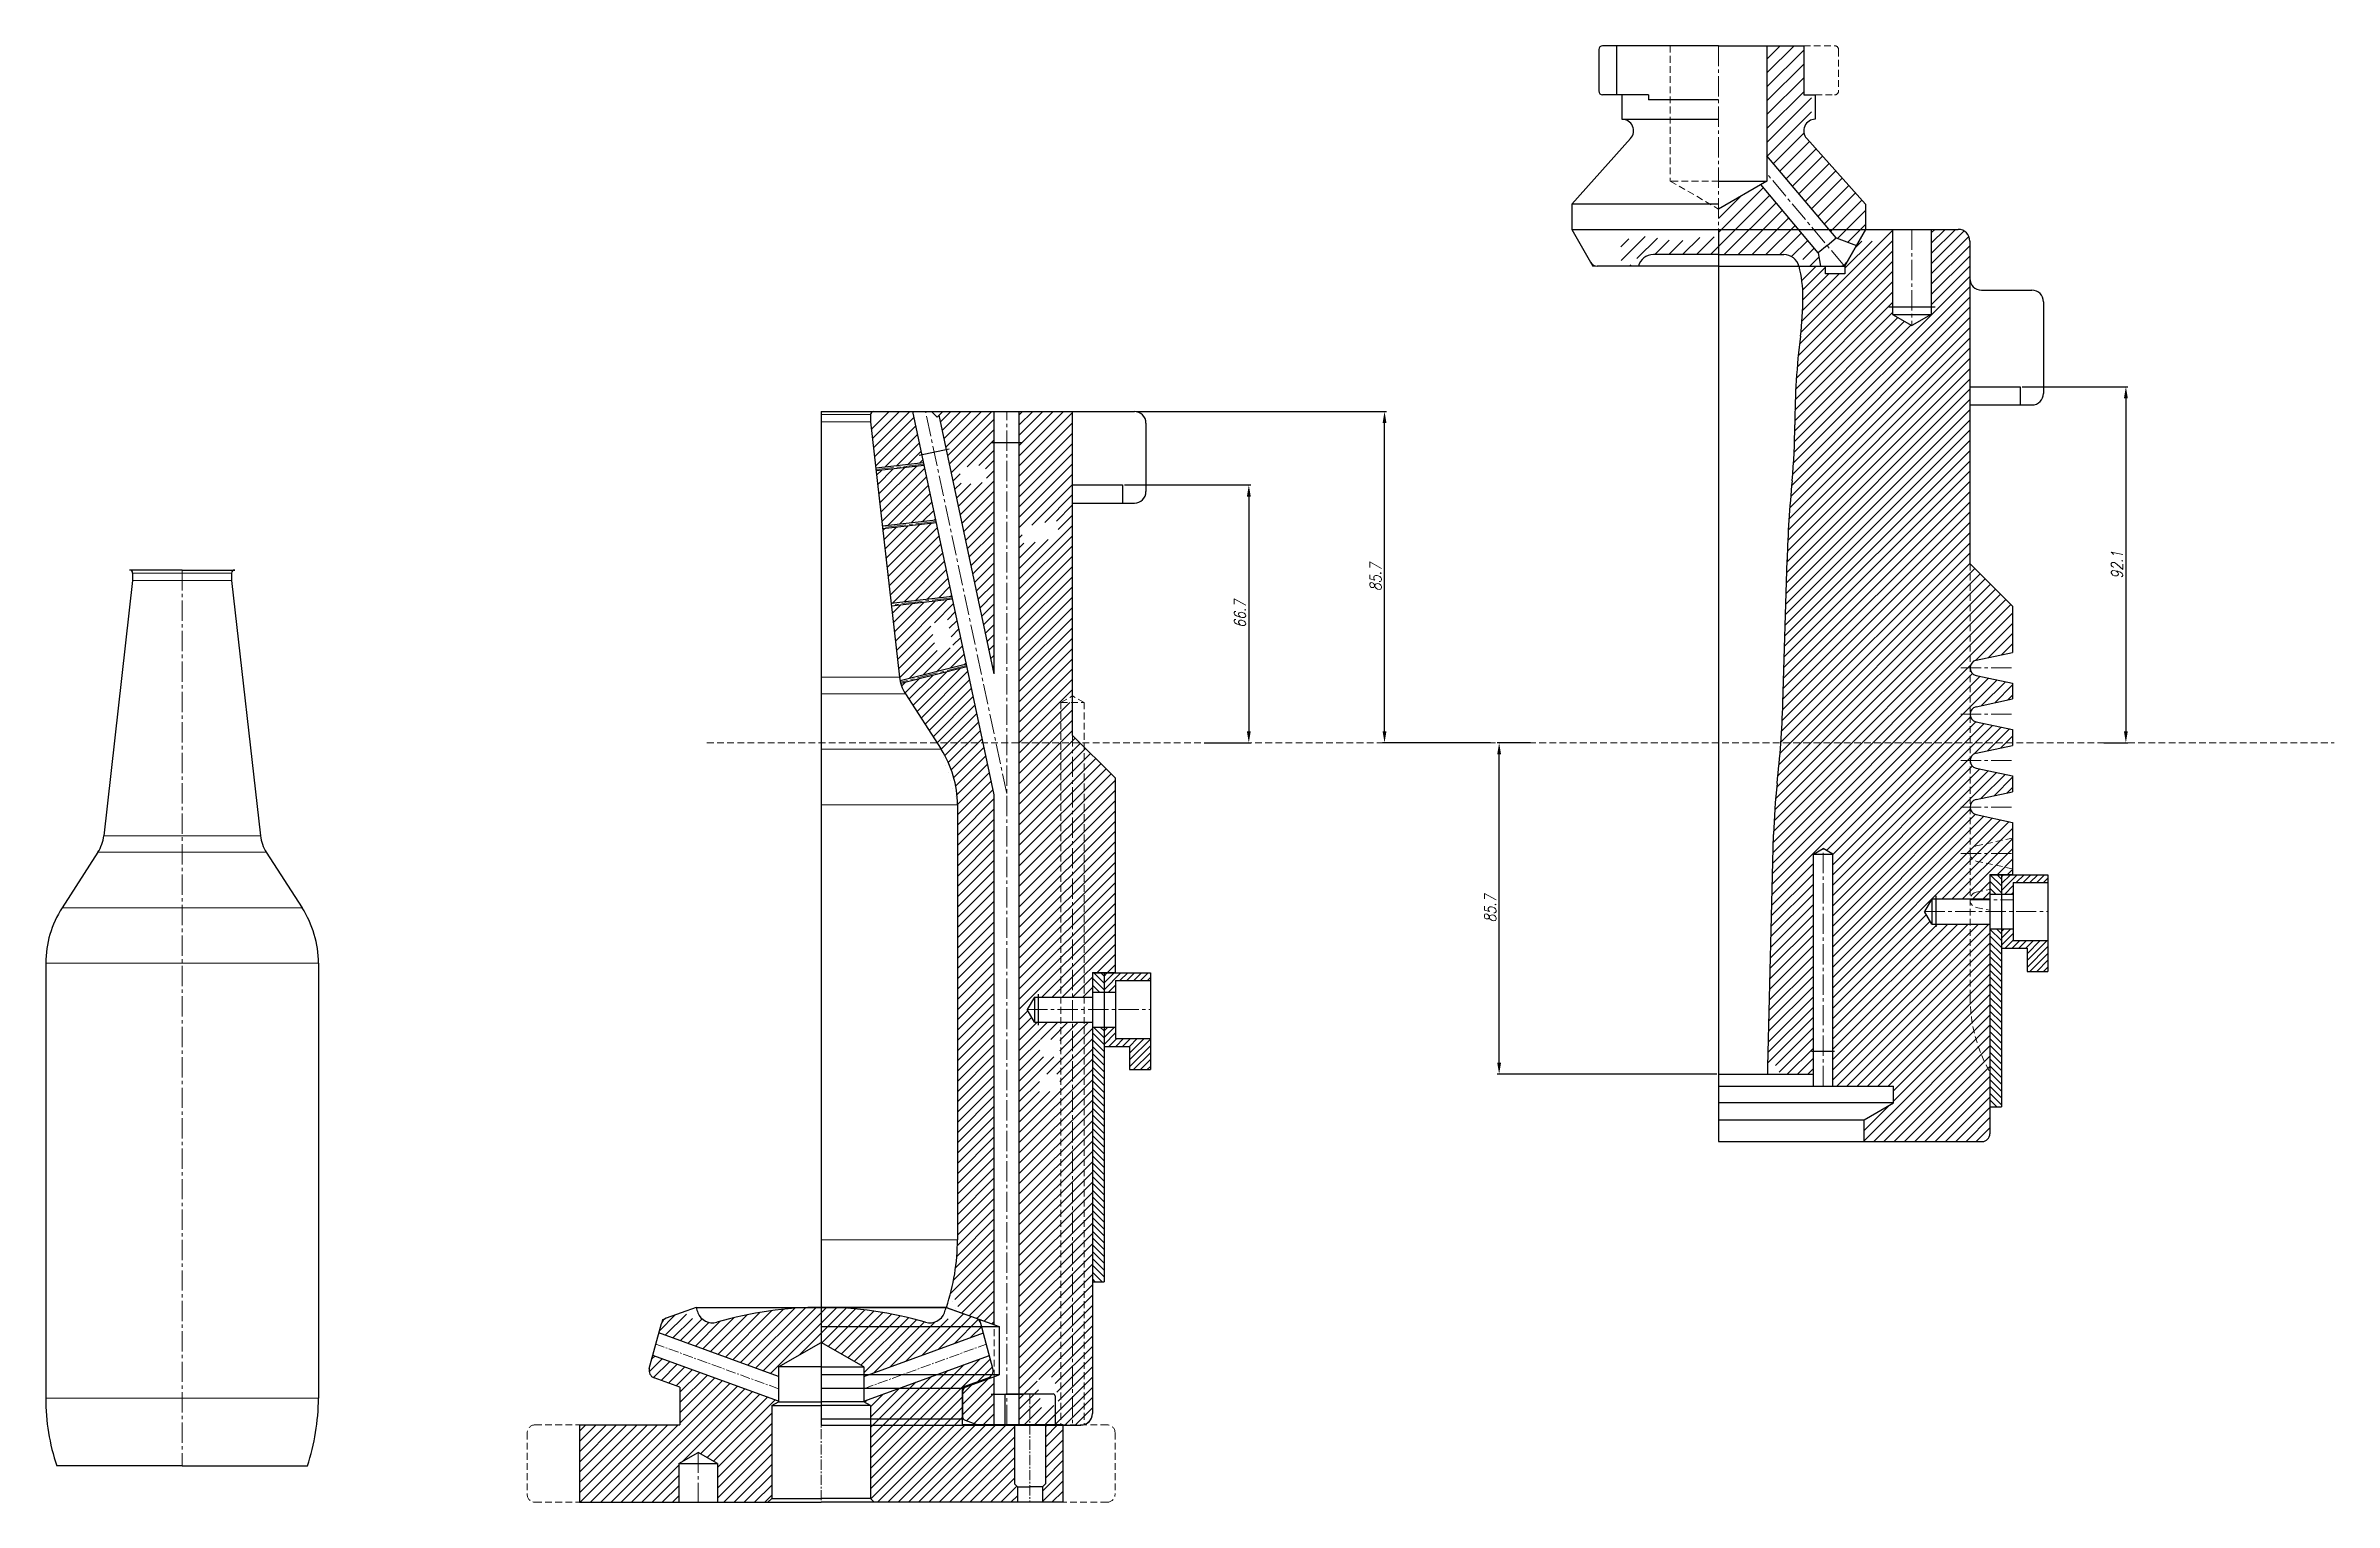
# Model space of a CAD drawing. Extents: x 11 to 1146, y -94 to 506.
# Drawn here: x 554 to 1146, y -3 to 373 of the extents above; entities that cross this region are included whole.
import ezdxf

# ---------------------------------------------------------------- set-up
doc = ezdxf.new("R2010")
doc.units = 0
doc.header["$LTSCALE"] = 7
doc.header["$MEASUREMENT"] = 0
doc.linetypes.add('CENTER2', pattern=[1.125, 0.75, -0.125, 0.125, -0.125])
doc.linetypes.add('HIDDEN', pattern=[0.375, 0.25, -0.125])
doc.layers.get('0').update_dxf_attribs({"linetype": 'CONTINUOUS', "lineweight": 15})
for name, color, linetype, lineweight in [('1', 1, 'CENTER2', 15), ('2', 2, 'HIDDEN', 15), ('3', 3, 'CONTINUOUS', 30), ('8', 252, 'CONTINUOUS', 15)]:
    doc.layers.add(name, color=color, linetype=linetype, lineweight=lineweight)
doc.styles.add('ITALICT', font='ITALICT.shx', dxfattribs={"width": 0.8, "height": 3})
doc.dimstyles.get("Standard").update_dxf_attribs({"dimtxt": 3, "dimasz": 3, "dimexe": 0.5, "dimexo": 0.5, "dimgap": 0.8, "dimtad": 1, "dimdsep": 46, "dimtxsty": 'ITALICT', "dimcen": 0.09, "dimazin": 2, "dimtfac": 1, "dimtmove": 0, "dimatfit": 3, "dimfxl": 1, "dimtolj": 1, "dimtzin": 0, "dimarcsym": 0})

msp = doc.modelspace()

# ---------------------------------------------------------------- blocks, each defined once
blk = doc.blocks.new('A$C01957221')
at = {"layer": '8'}
h = blk.add_hatch(dxfattribs=at)
h.set_pattern_fill('ANSI31', color=1, scale=15)
h.set_pattern_definition([(45, (-233.8075, -377.5503), (-1.325825, 1.325825), [])])
h.paths.add_polyline_path([(0, -9.05), (0, 0, 0.070788), (-27, -3.84, -0.28489), (-31.06, -2.71, -0.442801), (-35.17, -1.03), (-40.06, -2.81, 0.244698), (-41.31, -4.17), (-41.96, -6.59), (-11, -17.86), (-11, -15.4)])
h.paths.add_polyline_path([(41.96, -6.59), (41.31, -4.17, 0.244698), (40.06, -2.81), (35.17, -1.03, -0.442801), (31.06, -2.71, -0.28489), (27, -3.84, 0.070788), (0, 0), (0, -9.05), (11, -15.4), (11, -17.86)])
h.paths.add_polyline_path([(36.5, -20.65), (43.18, -18.22, 0.388879), (44.43, -15.82), (43.52, -12.41), (11, -24.24), (11, -24.39), (12.75, -25.4), (12.75, -49.4), (13.75, -50.4), (50, -50.4), (50, -45.65), (50, -30.4), (36.5, -30.4)])
h.paths.add_polyline_path([(-12.75, -25.4), (-11, -24.39), (-11, -24.24), (-43.52, -12.41), (-44.43, -15.82, 0.388879), (-43.18, -18.22), (-36.5, -20.65), (-36.5, -30.4), (-62.5, -30.4), (-62.5, -50.4), (-36.8, -50.4), (-36.8, -40.4), (-31.8, -37.51), (-26.8, -40.4), (-26.8, -50.4), (-13.75, -50.4), (-12.75, -49.4)])
h.paths.add_polyline_path([(62.5, -30.4), (58, -30.4), (58, -45.65), (58, -50.4), (62.5, -50.4)])
h.paths.add_polyline_path([(58, -45.65), (57.25, -46.4), (57.25, -50.4), (58, -50.4)])
h.paths.add_polyline_path([(50.75, -46.4), (50, -45.65), (50, -50.4), (50.75, -50.4)])
h.paths.add_polyline_path([(29.33, -35.82), (29.33, -29.98), (24.83, -29.98), (24.83, -35.82)], flags=24)
h.paths.add_polyline_path([(21.9, -40.88), (21.9, -34.92), (17.4, -34.92), (17.4, -40.88)], flags=24)
h.paths.add_polyline_path([(-36.68, -34.02), (-28.67, -34.02), (-28.67, -29.52), (-36.68, -29.52)], flags=24)
h.paths.add_polyline_path([(-19.01, -47.98), (-19.01, -42.82), (-23.51, -42.82), (-23.51, -47.98)], flags=24)
at = {"layer": '1', "color": 1, "ltscale": 0.5}
for p, q in [((0, 0), (0, -50.4)), ((-11, -21.05), (-42.74, -9.5)), ((11, -21.05), (42.74, -9.5)), ((54, -22.4), (54, -50.4))]:
    blk.add_line(p, q, dxfattribs=at)
at = {"layer": '1', "color": 1}
blk.add_line((-31.8, -37.51), (-31.8, -50.4), dxfattribs=at)
at = {"layer": '2', "color": 1}
for p, q in [((-41.31, -4.17), (-41.04, -3.16)), ((-40.06, -2.81), (-41.04, -3.16)), ((40.06, -2.81), (41.04, -3.16)), ((41.31, -4.17), (41.04, -3.16)), ((-76, -32.4), (-76, -48.4)), ((-74, -30.4), (-62.5, -30.4)), ((74, -30.4), (62.5, -30.4)), ((76, -32.4), (76, -48.4)), ((-74, -50.4), (-62.5, -50.4)), ((74, -50.4), (62.5, -50.4))]:
    blk.add_line(p, q, dxfattribs=at)
for centre, start, end in [((-74, -32.4), 90, 180), ((74, -32.4), 0, 90), ((-74, -48.4), 180, 270), ((74, -48.4), 270, 0)]:
    blk.add_arc(centre, 2, start, end, dxfattribs=at)
at = {"layer": '3', "color": 1}
for p, q in [((-32.35, 0), (0, 0)), ((32.35, 0), (0, 0)), ((-44.43, -15.82), (-41.31, -4.17)), ((-32.35, 0), (-40.06, -2.81)), ((32.35, 0), (40.06, -2.81)), ((44.43, -15.82), (41.31, -4.17)), ((-11, -17.86), (-41.96, -6.59)), ((-11, -15.4), (0, -9.05)), ((-11, -15.4), (0, -9.05)), ((11, -15.4), (0, -9.05)), ((11, -17.86), (41.96, -6.59)), ((-11, -24.24), (-43.52, -12.41)), ((0, -15.4), (-11, -15.4)), ((-11, -15.4), (-11, -24.39)), ((0, -15.4), (-11, -15.4)), ((0, -15.4), (11, -15.4)), ((11, -24.24), (43.52, -12.41)), ((11, -15.4), (11, -24.39)), ((-36.5, -20.65), (-43.18, -18.22)), ((-36.5, -20.65), (-36.5, -30.4)), ((36.5, -20.65), (43.18, -18.22)), ((36.5, -20.65), (36.5, -30.4)), ((48, -22.4), (60, -22.4)), ((-12.75, -25.4), (-11, -24.39)), ((-12.75, -25.4), (0, -25.4)), ((-11, -24.39), (0, -24.39)), ((11, -24.39), (0, -24.39)), ((12.75, -25.4), (0, -25.4)), ((12.75, -25.4), (11, -24.39)), ((-62.5, -30.4), (-36.5, -30.4)), ((62.5, -30.4), (36.5, -30.4)), ((62.5, -30.4), (62.5, -50.4)), ((-36.8, -40.4), (-31.8, -37.51)), ((-36.8, -40.4), (-26.8, -40.4)), ((-26.8, -40.4), (-31.8, -37.51)), ((50, -45.65), (50.75, -46.4)), ((50.75, -46.4), (54, -46.4)), ((50.75, -46.4), (50.75, -50.4)), ((57.25, -46.4), (54, -46.4)), ((58, -45.65), (57.25, -46.4)), ((57.25, -46.4), (57.25, -50.4)), ((-62.5, -50.4), (0, -50.4)), ((-12.75, -49.4), (-13.75, -50.4)), ((-12.75, -49.4), (0, -49.4)), ((12.75, -49.4), (0, -49.4)), ((62.5, -50.4), (0, -50.4)), ((12.75, -49.4), (13.75, -50.4))]:
    blk.add_line(p, q, dxfattribs=at)
at = {"layer": '3', "color": 1, "ltscale": 0.5}
for p, q in [((47.5, -22.9), (47.5, -30.4)), ((60.5, -22.9), (60.5, -30.4)), ((-12.75, -25.4), (-12.75, -49.4)), ((12.75, -25.4), (12.75, -49.4)), ((-62.5, -30.4), (-62.5, -50.4)), ((50, -30.4), (50, -45.65)), ((58, -30.4), (58, -45.65)), ((-36.8, -40.4), (-36.8, -50.4)), ((-26.8, -40.4), (-26.8, -50.4))]:
    blk.add_line(p, q, dxfattribs=at)
at = {"layer": '3', "color": 1}
for centre, radius, start, end in [((19.79, 17.5), 55, 198.553, 200.06813), ((-19.79, 17.5), 55, 339.93187, 341.447), ((-39.38, -4.69), 2, 110, 165), ((-28.11, 0), 4, 200.06813, 286.19633), ((0, -96.78), 96.78, 73.80367, 106.19633), ((28.11, 0), 4, 253.80367, 339.93187), ((39.38, -4.69), 2, 15, 70), ((-42.5, -16.34), 2, 165, 250), ((42.5, -16.34), 2, 290, 15), ((48, -22.9), 0.5, 90, 180)]:
    blk.add_arc(centre, radius, start, end, dxfattribs=at)
at = {"layer": '3', "color": 1, "ltscale": 0.5}
blk.add_arc((60, -22.9), 0.5, 0, 90, dxfattribs=at)
blk = doc.blocks.new('A$C0F7778BD')
at = {"layer": '8'}
h = blk.add_hatch(dxfattribs=at)
h.set_pattern_fill('ANSI31', scale=15)
h.set_pattern_definition([(45, (-79.7259, -47.7683), (-1.325825, 1.325825), [])])
edge = h.paths.add_edge_path()
edge.add_line((22.91, 231.7), (16.08, 231.7))
edge.add_arc((13.08, 231.47), 3, -94.30036, 4.47964, ccw=False)
edge.add_line((12.86, 228.47), (14.15, 217.05))
edge.add_line((14.15, 217.05), (26.5, 218.44))
edge.add_line((26.5, 218.44), (26.04, 220.57))
edge.add_line((26.04, 220.57), (25.31, 220.42))
edge.add_line((25.31, 220.42), (22.91, 231.7))
h.paths.add_polyline_path([(23.68, 231.7), (22.91, 231.7), (25.31, 220.42), (26.04, 220.57)], flags=17)
h.paths.add_polyline_path([(31.16, 231.36), (30.53, 230.73), (32.4, 221.93), (33.13, 222.08)])
h.paths.add_polyline_path([(44.75, 231.7), (44, 231.7), (44, 223.7), (44.75, 223.7)], flags=17)
h.paths.add_polyline_path([(52, 231.7), (51.25, 231.7), (51.25, 223.7), (52, 223.7)], flags=17)
h.paths.add_polyline_path([(44.75, 223.7), (44, 223.7), (44, 231.7), (31.5, 231.7), (31.16, 231.36), (33.13, 222.08), (32.4, 221.93), (44.75, 163.82)])
h.paths.add_polyline_path([(26.64, 217.75), (14.23, 216.35), (15.84, 202.05), (29.65, 203.61)])
h.paths.add_polyline_path([(29.8, 202.92), (15.92, 201.35), (18.1, 182.05), (33.85, 183.83)])
edge = h.paths.add_edge_path()
edge.add_line((34, 183.14), (18.18, 181.35))
edge.add_line((18.18, 181.35), (20.25, 163))
edge.add_arc((30.19, 164.12), 10, 186.44022, 192.00868)
edge.add_line((20.41, 162.04), (37.57, 166.33))
edge.add_line((37.57, 166.33), (34, 183.14))
h.paths.add_polyline_path([(64.95, 231.7), (52, 231.7), (52, 223.7), (51.25, 223.7), (51.25, -22.45), (52, -22.45), (52, -30.45), (62, -30.45), (62, 73), (56.15, 73), (56.15, 73.75), (55.15, 73.75), (53.27, 77), (55.15, 80.25), (56.15, 80.25), (56.15, 81), (62, 81), (62, 156.45), (64.95, 158.15)])
edge = h.paths.add_edge_path()
edge.add_line((37.72, 165.64), (20.58, 161.36))
edge.add_arc((30.19, 164.12), 10, 196.0202, 212.78952)
edge.add_line((21.78, 158.71), (31.03, 144.35))
edge.add_arc((8.75, 130), 26.5, 0, 32.78952, ccw=False)
edge.add_line((35.25, 130), (35.25, 17.5))
edge.add_arc((-19.9, 17.5), 55.15, -15.38271, 0, ccw=False)
edge.add_arc((32.4, 0), 3, -20.00002, 73.05882, ccw=False)
edge.add_line((35.22, -1.03), (41.13, -3.18))
edge.add_line((41.13, -3.18), (44.75, -4.5))
edge.add_line((44.75, -4.5), (44.75, 132.56))
edge.add_line((44.75, 132.56), (37.72, 165.64))
h.paths.add_polyline_path([(62, 73.75), (56.15, 73.75), (56.15, 73), (62, 73)], flags=17)
h.paths.add_polyline_path([(62, 81), (56.15, 81), (56.15, 80.25), (62, 80.25)], flags=17)
h.paths.add_polyline_path([(65, 81), (62, 81), (62, 80.25), (65, 80.25)])
h.paths.add_polyline_path([(68, 81), (65, 81), (65, 80.25), (68, 80.25)])
h.paths.add_polyline_path([(70.15, 81), (68, 81), (68, 80.25), (70.15, 80.25)])
h.paths.add_polyline_path([(70.15, 73.75), (68, 73.75), (68, 73), (70.15, 73)])
h.paths.add_polyline_path([(68, 73.75), (65, 73.75), (65, 73), (68, 73)])
h.paths.add_polyline_path([(65, 73.75), (62, 73.75), (62, 73), (65, 73)])
h.paths.add_polyline_path([(65, 147.95), (64.95, 148), (64.95, 156.45), (62, 156.45), (62, 81), (65, 81)])
h.paths.add_polyline_path([(68, 144.95), (65, 147.95), (65, 81), (68, 81)])
h.paths.add_polyline_path([(76, 136.95), (68, 144.95), (68, 81), (70.15, 81), (70.15, 86.6), (76, 86.6)])
h.paths.add_polyline_path([(65, 73), (62, 73), (62, -30.45), (65, -30.45)])
edge = h.paths.add_edge_path()
edge.add_line((68, 73), (65, 73))
edge.add_line((65, 73), (65, -30.45))
edge.add_line((65, -30.45), (67.15, -30.45))
edge.add_arc((67.15, -27.45), 3, 270, 286.45925)
edge.add_line((68, -30.33), (68, 73))
edge = h.paths.add_edge_path()
edge.add_line((70.15, 73), (68, 73))
edge.add_line((68, 73), (68, -30.33))
edge.add_arc((67.15, -27.45), 3, 286.45925, 360)
edge.add_line((70.15, -27.45), (70.15, 73))
h.paths.add_polyline_path([(52, -22.45), (51.25, -22.45), (51.25, -30.45), (52, -30.45)], flags=17)
h.paths.add_polyline_path([(44.75, -22.45), (44, -22.45), (44, -30.45), (44.75, -30.45)])
edge = h.paths.add_edge_path()
edge.add_line((44, -22.45), (44.75, -22.45))
edge.add_line((44.75, -22.45), (44.75, -17.91))
edge.add_line((44.75, -17.91), (37.54, -20.53))
edge.add_arc((38.05, -21.94), 1.5, 110, 180)
edge.add_line((36.55, -21.94), (36.55, -28.25))
edge.add_arc((37.55, -28.25), 1, 180, 250)
edge.add_line((37.21, -29.19), (40.67, -30.45))
edge.add_line((40.67, -30.45), (44, -30.45))
edge.add_line((44, -30.45), (44, -22.45))
h.paths.add_polyline_path([(55.76, -18.71), (57.04, -25.93), (61.47, -25.15), (60.2, -17.93)], flags=16)
h.paths.add_polyline_path([(56.48, 55.81), (61.75, 55.81), (61.75, 60.31), (56.48, 60.31)], flags=16)
h.paths.add_polyline_path([(56.57, 64.81), (61.73, 64.81), (61.73, 69.31), (56.57, 69.31)], flags=16)
h.paths.add_polyline_path([(28.26, 176.87), (29.76, 169.82), (34.17, 170.75), (32.67, 177.81)], flags=16)
h.paths.add_polyline_path([(52.52, 197.28), (61.71, 199.23), (60.77, 203.64), (51.59, 201.68)], flags=16)
h.paths.add_polyline_path([(36.27, 212.75), (42.87, 213.44), (42.4, 217.92), (35.8, 217.22)], flags=16)
h = blk.add_hatch(dxfattribs=at)
h.set_pattern_fill('ANSI31', scale=10, angle=90, style=0)
h.set_pattern_definition([(135, (-127.1053, -135.8647), (-0.8838835, -0.8838835), [])])
h.paths.add_polyline_path([(73.15, 6.6), (73.15, 16), (70.15, 16), (70.15, 6.6)])
h.paths.add_polyline_path([(70.15, 16), (73.15, 16), (73.15, 40), (70.15, 40)])
h.paths.add_polyline_path([(70.15, 40), (73.15, 40), (73.15, 52), (70.15, 52)])
h.paths.add_polyline_path([(73.15, 72.5), (70.15, 72.5), (70.15, 52), (73.15, 52)])
h.paths.add_polyline_path([(73.15, 86.5), (70.15, 86.5), (70.15, 81.5), (73.15, 81.5)])
h = blk.add_hatch(dxfattribs=at)
h.set_pattern_fill('ANSI31', scale=10, style=0)
h.set_pattern_definition([(45, (-127.1053, -135.8647), (-0.8838835, 0.8838835), [])])
h.paths.add_polyline_path([(76.15, 84.5), (85.15, 84.5), (85.15, 86.5), (73.15, 86.5), (73.15, 81.5), (76.15, 81.5)])
h.paths.add_polyline_path([(76.15, 69.5), (76.15, 72.5), (73.15, 72.5), (73.15, 67.5), (79.75, 67.5), (79.75, 61.5), (85.15, 61.5), (85.15, 69.5)])
at = {"layer": '1', "color": 7}
for p, q in [((48, 132.9), (27, 231.7)), ((48, -30.45), (48, 231.7)), ((26.57, 218.1), (14.19, 216.7)), ((29.72, 203.26), (15.88, 201.7)), ((33.93, 183.48), (18.14, 181.7)), ((37.65, 165.98), (20.48, 161.7)), ((65, 158.18), (65, -30.45)), ((53.27, 77), (85.15, 77))]:
    blk.add_line(p, q, dxfattribs=at)
at = {"layer": '2', "color": 7}
for p, q in [((62, 156.45), (65, 158.18)), ((62, 156.45), (68, 156.45)), ((62, 156.45), (62, -30.45)), ((68, 156.45), (65, 158.18)), ((68, 156.45), (68, -30.33)), ((44.75, -17.91), (44.75, -5.05)), ((36.55, -20.89), (37.54, -20.53)), ((36.55, -20.89), (36.55, -21.94)), ((36.55, -28.25), (36.55, -28.95)), ((36.55, -28.95), (37.21, -29.19))]:
    blk.add_line(p, q, dxfattribs=at)
at = {"layer": '3', "color": 7}
for p, q in [((0, 231.7), (0, -30.45)), ((0, 231.7), (81, 231.7)), ((12.8, 230.9), (12.8, 229)), ((44.75, 132.56), (23.68, 231.7)), ((30, 230.2), (28.5, 231.7)), ((30, 230.2), (31.5, 231.7)), ((44.75, 163.82), (44.75, 231.7)), ((51.25, -30.45), (51.25, 231.7)), ((64.95, 231.7), (64.95, 148)), ((12.8, 229), (20.25, 163)), ((44.75, 163.82), (30.53, 230.73)), ((84, 228.7), (84, 211)), ((25.31, 220.42), (33.13, 222.08)), ((44, 223.7), (52, 223.7)), ((26.5, 218.44), (14.15, 217.05)), ((26.64, 217.75), (14.23, 216.35)), ((64.95, 212.7), (77.95, 212.7)), ((64.95, 208), (81, 208)), ((77.95, 212.7), (77.95, 208)), ((29.65, 203.61), (15.84, 202.05)), ((29.8, 202.92), (15.92, 201.35)), ((33.85, 183.83), (18.1, 182.05)), ((34, 183.14), (18.18, 181.35)), ((37.57, 166.33), (20.41, 162.04)), ((37.72, 165.64), (20.58, 161.36)), ((21.78, 158.71), (31.03, 144.35)), ((64.95, 148), (76, 136.95)), ((76, 136.95), (76, 86.6)), ((44.75, -4.5), (44.75, 132.56)), ((35.25, 130), (35.25, 17.5)), ((70.15, 86.6), (76, 86.6)), ((70.15, 86.6), (70.15, -27.45)), ((70.15, 86.5), (85.15, 86.5)), ((73.15, 86.5), (73.15, 6.6)), ((76.15, 84.5), (85.15, 84.5)), ((76.15, 84.5), (76.15, 69.5)), ((85.15, 86.5), (85.15, 61.5)), ((55.15, 80.25), (53.27, 77)), ((55.15, 73.75), (53.27, 77)), ((55.15, 80.25), (55.15, 73.75)), ((55.15, 80.25), (70.15, 80.25)), ((56.15, 81), (56.15, 73)), ((70.15, 81.5), (76.15, 81.5)), ((55.15, 73.75), (70.15, 73.75)), ((70.15, 72.5), (76.15, 72.5)), ((73.15, 67.5), (79.75, 67.5)), ((76.15, 69.5), (85.15, 69.5)), ((79.75, 67.5), (79.75, 61.5)), ((79.75, 61.5), (85.15, 61.5)), ((70.15, 6.6), (73.15, 6.6)), ((0, 0), (32.4, 0)), ((32.4, 0), (46, -4.95)), ((0, -4.95), (46, -4.95)), ((46, -4.95), (46, -17.45)), ((46, -17.45), (0, -17.45)), ((37.54, -20.53), (46, -17.45)), ((0, -20.89), (36.55, -20.89)), ((36.55, -21.94), (36.55, -28.25)), ((44, -22.45), (52, -22.45)), ((44.75, -30.45), (44.75, -17.91)), ((36.55, -28.95), (0, -28.95)), ((37.21, -29.19), (40.67, -30.45)), ((0, -30.45), (67.15, -30.45))]:
    blk.add_line(p, q, dxfattribs=at)
for centre, radius, start, end in [((13.6, 230.9), 0.8, 90, 180), ((81, 228.7), 3, 0, 90), ((81, 211), 3, 270, 0), ((30.19, 164.12), 10, 186.44022, 212.78952), ((8.75, 130), 26.5, 0, 32.78952), ((-19.9, 17.5), 55.15, 341.50036, 0), ((38.05, -21.94), 1.5, 110, 180), ((37.55, -28.25), 1, 180, 250), ((67.15, -27.45), 3, 270, 0)]:
    blk.add_arc(centre, radius, start, end, dxfattribs=at)
at = {"layer": '8', "color": 7}
for p, q in [((0, 230.9), (12.8, 230.9)), ((0, 229), (12.8, 229)), ((0, 163), (20.25, 163)), ((0, 158.71), (21.78, 158.71)), ((0, 144.35), (31.03, 144.35)), ((0, 130), (35.25, 130)), ((0, 17.5), (35.25, 17.5))]:
    blk.add_line(p, q, dxfattribs=at)
blk = doc.blocks.new('*D111')
at = {"color": 0, "linetype": 'ByBlock', "lineweight": -2, "transparency": 16777216}
for p, q in [((832.79, 259.87), (865.44, 259.87)), ((864.94, 256.87), (864.94, 196.17)), ((853.43, 193.17), (865.44, 193.17))]:
    blk.add_line(p, q, dxfattribs=at)
at = {"color": 0, "transparency": 16777216}
for points in [[(864.44, 256.87), (865.44, 256.87), (864.94, 259.87)], [(864.44, 196.17), (865.44, 196.17), (864.94, 193.17)]]:
    blk.add_solid(points, dxfattribs=at)
at = {"color": 0, "transparency": 16777216, "insert": (862.64, 226.52), "char_height": 3, "attachment_point": 5, "rotation": 90, "style": 'ITALICT'}
blk.add_mtext('\\A1;66.7', dxfattribs=at)
blk = doc.blocks.new('*D112')
at = {"color": 0, "linetype": 'ByBlock', "lineweight": -2, "transparency": 16777216}
for p, q in [((835.84, 278.87), (900.53, 278.87)), ((900.03, 196.17), (900.03, 275.87)), ((927.47, 193.17), (899.53, 193.17))]:
    blk.add_line(p, q, dxfattribs=at)
at = {"color": 0, "transparency": 16777216}
for points in [[(899.53, 275.87), (900.53, 275.87), (900.03, 278.87)], [(899.53, 196.17), (900.53, 196.17), (900.03, 193.17)]]:
    blk.add_solid(points, dxfattribs=at)
at = {"color": 0, "transparency": 16777216, "insert": (897.73, 236.02), "char_height": 3, "attachment_point": 5, "rotation": 90, "style": 'ITALICT'}
blk.add_mtext('\\A1;85.7', dxfattribs=at)
blk = doc.blocks.new('A$C62D175B5')
at = {"layer": '8'}
h = blk.add_hatch(dxfattribs=at)
h.set_pattern_fill('ANSI31', scale=15)
h.set_pattern_definition([(45, (-527.634, -135.621), (-1.325825, 1.325825), [])])
h.paths.add_polyline_path([(76, 101.14), (66.58, 103.14, -0.809784), (66.58, 107.06), (76, 109.06), (76, 121.05), (64.95, 132.1), (64.95, 215.5, 0.414214), (61.95, 218.5), (56, 218.5), (56, 198.5), (55, 198.5), (55, 196.5), (50, 193.61), (45, 196.5), (45, 198.5), (44, 198.5), (44, 218.5), (43.08, 218.5, -0.414214), (40.08, 215.5), (36.35, 215.5), (32.6, 209), (32.6, 207), (27.6, 207), (27.6, 209), (23.8, 209, -0.356061), (21.4, 206.06, -0.039112), (21.8, 201, -0.031786), (21.15, 190.86, 0.031786), (19.7, 168, -0.024189), (19, 153.51, 0.016756), (17.7, 133), (16.6, 96, -0.020836), (15.11, 75.17, 0.022018), (14.2, 62), (12.72, 3, -0.411775), (15.7, 0), (24, 0), (24, 6), (24.5, 56.9), (27, 58.34), (29.5, 56.9), (29.5, 6), (30, 6), (30, -3.1), (45.25, -3.1), (45.25, -7.41), (37.65, -11.8), (37.65, -17.4), (68.15, -17.4, 0.414214), (70.15, -15.4), (70.15, 38.1), (56.15, 38.1), (56.15, 38.85), (55.15, 38.85), (53.27, 42.1), (55.15, 45.35), (56.15, 45.35), (56.15, 46.1), (70.15, 46.1), (70.15, 46.6), (70.15, 51.7), (76, 51.7), (76, 65.14), (66.58, 67.14, -0.809784), (66.58, 71.06), (76, 73.06), (76, 77.14), (66.58, 79.14, -0.809784), (66.58, 83.06), (76, 85.06), (76, 89.14), (66.58, 91.14, -0.809784), (66.58, 95.06), (76, 97.06)])
h.paths.add_polyline_path([(24.5, 6), (24, 6), (24, 0), (24.5, 0)], flags=17)
h.paths.add_polyline_path([(30, 6), (29.5, 6), (29.5, -3.1), (30, -3.1)], flags=17)
h.paths.add_polyline_path([(24.5, 56.9), (24, 6), (24.5, 6)], flags=17)
h.paths.add_polyline_path([(70.15, 38.85), (56.15, 38.85), (56.15, 38.1), (70.15, 38.1)], flags=17)
h.paths.add_polyline_path([(70.15, 46.1), (56.15, 46.1), (56.15, 45.35), (70.15, 45.35)], flags=17)
h.paths.add_polyline_path([(56, 218.5), (55, 218.5), (55, 198.5), (56, 198.5)], flags=17)
h.paths.add_polyline_path([(45, 218.5), (44, 218.5), (44, 198.5), (45, 198.5)], flags=17)
h.paths.add_polyline_path([(57.82, 136.29), (57.82, 141.91), (53.32, 141.91), (53.32, 136.29)], flags=24)
h.paths.add_polyline_path([(35.71, 87.14), (46.12, 87.14), (46.12, 91.64), (35.71, 91.64)], flags=24)
h.paths.add_polyline_path([(55.56, 72.44), (60.57, 76.26), (57.84, 79.84), (52.83, 76.02)], flags=24)
h.paths.add_polyline_path([(35.55, 63.96), (41.28, 63.96), (41.28, 68.46), (35.55, 68.46)], flags=24)
h.paths.add_polyline_path([(48.87, 38.72), (48.87, 45.48), (44.37, 45.48), (44.37, 38.72)], flags=24)
h.paths.add_polyline_path([(58.96, 29.91), (64.12, 29.91), (64.12, 34.41), (58.96, 34.41)], flags=24)
h.paths.add_polyline_path([(60.01, 22.86), (65.29, 22.86), (65.29, 27.36), (60.01, 27.36)], flags=24)
h.paths.add_polyline_path([(36.99, 24.09), (36.99, 29.71), (32.49, 29.71), (32.49, 24.09)], flags=24)
h.paths.add_polyline_path([(54.25, -6.62), (56.12, -13.59), (60.46, -12.42), (58.6, -5.45)], flags=24)
h.paths.add_polyline_path([(68.09, 61.59), (72.91, 61.59), (72.91, 66.09), (68.09, 66.09)], flags=24)
h = blk.add_hatch(dxfattribs=at)
h.set_pattern_fill('ANSI31', scale=10, angle=90, style=0)
h.set_pattern_definition([(135, (-127.1053, -172.1286), (-0.8838835, -0.8838835), [])])
h.paths.add_polyline_path([(73.15, 5.1), (70.15, 5.1), (70.15, -8.4), (73.15, -8.4)])
h.paths.add_polyline_path([(73.15, 17.1), (70.15, 17.1), (70.15, 5.1), (73.15, 5.1)])
h.paths.add_polyline_path([(73.15, 37.6), (70.15, 37.6), (70.15, 17.1), (73.15, 17.1)])
h.paths.add_polyline_path([(73.15, 51.6), (70.15, 51.6), (70.15, 46.6), (73.15, 46.6)])
h = blk.add_hatch(dxfattribs=at)
h.set_pattern_fill('ANSI31', scale=10, style=0)
h.set_pattern_definition([(45, (-127.1053, -170.7647), (-0.8838835, 0.8838835), [])])
h.paths.add_polyline_path([(76.15, 49.6), (85.15, 49.6), (85.15, 51.6), (73.15, 51.6), (73.15, 46.6), (76.15, 46.6)])
h.paths.add_polyline_path([(76.15, 34.6), (76.15, 37.6), (73.15, 37.6), (73.15, 32.6), (79.75, 32.6), (79.75, 26.6), (85.15, 26.6), (85.15, 34.6)])
at = {"layer": '1', "color": 7}
for p, q in [((50, 218.5), (50, 193.61)), ((62.62, 105.1), (76, 105.1)), ((62.62, 93.1), (76, 93.1)), ((62.62, 81.1), (76, 81.1)), ((62.62, 69.1), (76, 69.1)), ((27, -3.1), (27, 58.34)), ((62.62, 57.1), (76, 57.1)), ((53.27, 42.1), (85.15, 42.1)), ((65, 45.1), (76, 45.1))]:
    blk.add_line(p, q, dxfattribs=at)
at = {"layer": '2', "color": 7}
for p, q in [((65, 132.05), (65, 20.15)), ((66.58, 59.06), (76, 61.06)), ((66.58, 55.14), (76, 53.14)), ((66.58, 47.06), (70.15, 47.81)), ((66.58, 43.14), (70.15, 42.39))]:
    blk.add_line(p, q, dxfattribs=at)
for centre, radius, start, end in [((67, 57.1), 2, 102, 258), ((67, 45.1), 2, 102, 258), ((105, 20.15), 40, 180, 209.39578)]:
    blk.add_arc(centre, radius, start, end, dxfattribs=at)
at = {"layer": '3', "color": 7}
for p, q in [((0, 218.5), (0, -17.4)), ((0, 218.5), (61.95, 218.5)), ((32.6, 209), (38.08, 218.5)), ((45, 218.5), (45, 196.5)), ((55, 218.5), (55, 196.5)), ((64.95, 215.5), (64.95, 132.1)), ((0, 209), (32.6, 209)), ((27.6, 207), (27.6, 209)), ((32.6, 209), (32.6, 207)), ((32.6, 207), (27.6, 207)), ((67.95, 202.8), (81, 202.8)), ((44, 198.5), (56, 198.5)), ((45, 196.5), (55, 196.5)), ((45, 196.5), (50, 193.61)), ((55, 196.5), (50, 193.61)), ((84, 199.8), (84, 176.1)), ((64.95, 177.8), (77.95, 177.8)), ((77.95, 177.8), (77.95, 173.1)), ((64.95, 173.1), (81, 173.1)), ((16.6, 96), (17.7, 133)), ((64.95, 132.1), (76, 121.05)), ((76, 121.05), (76, 109.06)), ((66.58, 107.06), (76, 109.06)), ((66.58, 103.14), (76, 101.14)), ((76, 101.14), (76, 97.06)), ((66.58, 95.06), (76, 97.06)), ((66.58, 91.14), (76, 89.14)), ((76, 89.14), (76, 85.06)), ((66.58, 83.06), (76, 85.06)), ((66.58, 79.14), (76, 77.14)), ((76, 77.14), (76, 73.06)), ((66.58, 71.06), (76, 73.06)), ((66.58, 67.14), (76, 65.14)), ((76, 65.14), (76, 51.7)), ((12.7, 2), (14.2, 62)), ((24.5, 56.9), (27, 58.34)), ((24.5, -3.1), (24.5, 56.9)), ((24.5, 56.9), (29.5, 56.9)), ((29.5, 56.9), (27, 58.34)), ((29.5, -3.1), (29.5, 56.9)), ((70.15, 51.7), (76, 51.7)), ((70.15, 51.7), (70.15, -15.4)), ((70.15, 51.6), (85.15, 51.6)), ((73.15, 51.6), (73.15, -8.4)), ((76.15, 49.6), (85.15, 49.6)), ((76.15, 49.6), (76.15, 34.6)), ((85.15, 51.6), (85.15, 26.6)), ((55.15, 45.35), (53.27, 42.1)), ((55.15, 38.85), (53.27, 42.1)), ((55.15, 45.35), (55.15, 38.85)), ((55.15, 45.35), (70.15, 45.35)), ((56.15, 46.1), (56.15, 38.1)), ((70.15, 46.6), (76.15, 46.6)), ((55.15, 38.85), (70.15, 38.85)), ((70.15, 37.6), (76.15, 37.6)), ((73.15, 32.6), (79.75, 32.6)), ((76.15, 34.6), (85.15, 34.6)), ((79.75, 32.6), (79.75, 26.6)), ((79.75, 26.6), (85.15, 26.6)), ((24, 6), (30, 6)), ((0, 0), (24.5, 0)), ((12.7, 0), (12.7, 2)), ((24.5, -3.1), (24.5, 0)), ((0, -3.1), (45.25, -3.1)), ((45.25, -7.41), (45.25, -3.1)), ((45.25, -7.41), (0, -7.41)), ((0, -11.8), (37.65, -11.8)), ((37.65, -11.8), (45.25, -7.41)), ((37.65, -17.4), (37.65, -11.8)), ((70.15, -8.4), (73.15, -8.4)), ((0, -17.4), (68.15, -17.4))]:
    blk.add_line(p, q, dxfattribs=at)
for centre, radius, start, end in [((61.95, 215.5), 3, 0, 90), ((-10.7, 201), 32.5, 0, 14.25003), ((67.95, 205.8), 3, 180, 270), ((81, 199.8), 3, 0, 90), ((-58.2, 201), 80, 352.71763, 0), ((200.04, 168), 180.34, 172.71763, 180), ((81, 176.1), 3, 270, 0), ((-130.3, 168), 150, 354.45736, 0), ((324.31, 123.88), 306.75, 174.45736, 178.29711), ((67, 105.1), 2, 102, 258), ((-233.93, 103.45), 250.64, 353.52256, 358.29711), ((67, 93.1), 2, 102, 258), ((67, 81.1), 2, 102, 258), ((164.15, 58.25), 150, 173.52256, 178.5679), ((67, 69.1), 2, 102, 258), ((68.15, -15.4), 2, 270, 0)]:
    blk.add_arc(centre, radius, start, end, dxfattribs=at)
blk = doc.blocks.new('*D114')
at = {"color": 0, "linetype": 'ByBlock', "lineweight": -2, "transparency": 16777216}
for p, q in [((1064.88, 285.27), (1092.24, 285.27)), ((1091.74, 282.27), (1091.74, 196.17)), ((1086.07, 193.17), (1092.24, 193.17))]:
    blk.add_line(p, q, dxfattribs=at)
at = {"color": 0, "transparency": 16777216}
for points in [[(1091.24, 282.27), (1092.24, 282.27), (1091.74, 285.27)], [(1091.24, 196.17), (1092.24, 196.17), (1091.74, 193.17)]]:
    blk.add_solid(points, dxfattribs=at)
at = {"color": 0, "transparency": 16777216, "insert": (1089.44, 239.22), "char_height": 3, "attachment_point": 5, "rotation": 90, "style": 'ITALICT'}
blk.add_mtext('\\A1;92.1', dxfattribs=at)
blk = doc.blocks.new('*D115')
at = {"color": 0, "linetype": 'ByBlock', "lineweight": -2, "transparency": 16777216}
for p, q in [((937.81, 193.17), (929.17, 193.17)), ((929.67, 110.47), (929.67, 190.17)), ((985.93, 107.47), (929.17, 107.47))]:
    blk.add_line(p, q, dxfattribs=at)
at = {"color": 0, "transparency": 16777216}
for points in [[(929.17, 190.17), (930.17, 190.17), (929.67, 193.17)], [(929.17, 110.47), (930.17, 110.47), (929.67, 107.47)]]:
    blk.add_solid(points, dxfattribs=at)
at = {"color": 0, "transparency": 16777216, "insert": (927.37, 150.32), "char_height": 3, "attachment_point": 5, "rotation": 90, "style": 'ITALICT'}
blk.add_mtext('\\A1;85.7', dxfattribs=at)
blk = doc.blocks.new('A$C726802FB')
at = {"layer": '8'}
h = blk.add_hatch(dxfattribs=at)
h.set_pattern_fill('ANSI31', color=2, scale=0.8)
h.set_pattern_definition([(45, (-180.3924, -295.6312), (-1.796051, 1.796051), [])])
h.paths.add_polyline_path([(22.77, 33, -0.533932), (24, 37.83), (24, 44.3), (22, 44.3), (22, 57), (12.5, 57), (12.5, 28.56), (30.35, 7.29), (35.65, 5.36), (38, 9.44), (38, 16)])
h.paths.add_polyline_path([(10.93, 21.1), (0, 14.78), (0, 3), (16.88, 3, -0.206032), (19.78, 1.75, -0.571287), (22.75, 0), (26.36, 0), (25.75, 3.43)])
edge = h.paths.add_edge_path()
edge.add_spline(control_points=[(0, 7.79), (-1.7, 7.43), (-4.91, 7.84), (-11.81, 5.29), (-18.46, 8.82), (-26.11, 6.23), (-25.06, 2.37), (-25.3, 0.51), (-25.41, 0)], knot_values=[2.115937, 2.115937, 2.115937, 2.115937, 5.334421, 11.855546, 22.754047, 27.225737, 31.226306, 32.790647, 32.790647, 32.790647, 32.790647], degree=3, periodic=0)
edge.add_line((-25.41, 0), (-22.75, 0))
edge.add_arc((-20.75, 0), 2, 61.04498, 180, ccw=False)
edge.add_arc((-16.88, -1), 4, 90, 136.56746, ccw=False)
edge.add_line((-16.88, 3), (0, 3))
edge.add_line((0, 3), (0, 7.79))
at = {"layer": '1', "color": 2}
for p, q in [((0, 57), (0, 0)), ((32.55, 0), (12.5, 23.89))]:
    blk.add_line(p, q, dxfattribs=at)
at = {"layer": '2', "color": 2}
for p, q in [((-12.5, 57), (-12.5, 22)), ((22, 57), (30, 57)), ((31, 56), (31, 45.3)), ((25, 44.3), (30, 44.3)), ((0, 22), (-12.5, 22)), ((-12.5, 22), (0, 14.78)), ((-33.13, 1), (-32.55, 0)), ((-31.4, 0), (-32.55, 0)), ((31.4, 0), (32.55, 0)), ((33.13, 1), (32.55, 0))]:
    blk.add_line(p, q, dxfattribs=at)
for centre, start, end in [((30, 56), 0, 90), ((30, 45.3), 270, 0)]:
    blk.add_arc(centre, 1, start, end, dxfattribs=at)
at = {"layer": '3', "color": 2}
for p, q in [((-31, 56), (-31, 45.3)), ((0, 57), (-30, 57)), ((-26.35, 44.3), (-26.35, 57)), ((0, 57), (22, 57)), ((12.5, 57), (12.5, 22)), ((22, 57), (22, 44.3)), ((-18.16, 44.3), (-30, 44.3)), ((-25, 44.3), (-25, 38)), ((-18.16, 44.3), (-18.16, 43)), ((0, 43), (-18.16, 43)), ((22, 44.3), (25, 44.3)), ((25, 44.3), (25, 38)), ((-25, 38), (-14, 38)), ((-25, 38), (0, 38)), ((-38, 16), (-22.77, 33)), ((38, 16), (22.77, 33)), ((30.35, 7.29), (12.5, 28.56)), ((0, 22), (12.5, 22)), ((12.5, 22), (0, 14.78)), ((25.75, 3.43), (10.93, 21.1)), ((-38, 16), (-38, 9.44)), ((-2.11, 16), (-38, 16)), ((0, 16), (-38, 16)), ((38, 16), (38, 9.44)), ((-38, 9.44), (-33.13, 1)), ((-38, 9.44), (0, 9.44)), ((28.05, 5.36), (30.35, 7.29)), ((30.35, 7.29), (35.65, 5.36)), ((38, 9.44), (33.13, 1)), ((0, 0), (-31.4, 0)), ((0, 3), (-16.88, 3)), ((0, 3), (16.88, 3)), ((0, 0), (31.4, 0)), ((28.05, 5.36), (25.75, 3.43)), ((25.75, 3.43), (26.36, 0))]:
    blk.add_line(p, q, dxfattribs=at)
for centre, radius, start, end in [((-30, 56), 1, 90, 180), ((-30, 45.3), 1, 180, 270), ((-25, 35), 3, 318.13205, 90), ((25, 35), 3, 90, 221.86795), ((-31.4, 2), 2, 210, 270), ((-16.88, -1), 4, 90, 165.52249), ((16.88, -1), 4, 14.47751, 90), ((31.4, 2), 2, 270, 330)]:
    blk.add_arc(centre, radius, start, end, dxfattribs=at)

# ---------------------------------------------------------------- dimensions: what is measured, and where the dimension line sits
for base, p1, p2, picture, middle in [((1091.7372, 193.171), (1064.3813, 285.271), (1085.5695, 193.171), '*D114', (1089.4372, 239.221)), ((900.0286, 278.871), (927.9668, 193.171), (835.3433, 278.871), '*D112', (897.7286, 236.021)), ((864.9389, 193.171), (832.2933, 259.871), (852.9327, 193.171), '*D111', (862.6389, 226.521)), ((929.6681, 193.171), (986.4313, 107.471), (938.3077, 193.171), '*D115', (927.3681, 150.321))]:
    dim = msp.add_linear_dim(base=base, p1=p1, p2=p2, angle=90, dimstyle='Standard', override={"dimarcsym": 1})
    dim.commit()
    dim.dimension.update_dxf_attribs({"geometry": picture, "text_midpoint": middle})

# ---------------------------------------------------------------- linework, layer by layer
at = {"layer": '1'}
msp.add_line((589.0917, 237.8695), (589.0917, 6.1695), dxfattribs=at)
at = {"layer": '2'}
msp.add_line((724.8113, 193.171), (1145.6175, 193.171), dxfattribs=at)
at = {"layer": '3'}
for p, q in [((589.0917, 237.8695), (575.4917, 237.8695)), ((576.2917, 237.0695), (576.2917, 235.1695)), ((589.0917, 237.8695), (602.6917, 237.8695)), ((601.8917, 237.0695), (601.8917, 235.1695)), ((576.2917, 235.1695), (568.8417, 169.1695)), ((601.8917, 235.1695), (609.3417, 169.1695)), ((567.3115, 164.8756), (558.0641, 150.5207)), ((610.8719, 164.8756), (620.1193, 150.5207)), ((553.8417, 136.1695), (553.8417, 23.6695)), ((624.3417, 136.1695), (624.3417, 23.6695)), ((589.0917, 6.1695), (556.6917, 6.1695)), ((589.0917, 6.1695), (621.4917, 6.1695))]:
    msp.add_line(p, q, dxfattribs=at)
for centre, radius, start, end in [((575.4917, 237.0695), 0.8, 360, 90), ((602.6917, 237.0695), 0.8, 90, 180), ((558.9048, 170.2911), 10, 327.210482, 353.5597825), ((619.2786, 170.2911), 10, 186.4402175, 212.789518), ((580.3417, 136.1695), 26.5, 147.210482, 180), ((597.8417, 136.1695), 26.5, 0, 32.789518), ((608.9948, 23.6695), 55.1531, 180, 198.4996429), ((569.1886, 23.6695), 55.1531, 341.5003571, 0)]:
    msp.add_arc(centre, radius, start, end, dxfattribs=at)
at = {"layer": '8'}
for p, q in [((576.2917, 237.0695), (601.8917, 237.0695)), ((589.0917, 235.1695), (576.2917, 235.1695)), ((589.0917, 235.1695), (601.8917, 235.1695)), ((589.0917, 169.1695), (568.8417, 169.1695)), ((589.0917, 169.1695), (609.3417, 169.1695)), ((567.3115, 164.8756), (610.8719, 164.8756)), ((558.0641, 150.5207), (620.1193, 150.5207)), ((589.0917, 136.1695), (553.8417, 136.1695)), ((589.0917, 136.1695), (624.3417, 136.1695)), ((589.0917, 23.6695), (553.8417, 23.6695)), ((589.0917, 23.6695), (624.3417, 23.6695))]:
    msp.add_line(p, q, dxfattribs=at)

# ---------------------------------------------------------------- block references
for name, p in [('A$C726802FB', (986.4313, 316.471)), ('A$C62D175B5', (986.4313, 107.471)), ('A$C0F7778BD', (754.3433, 47.171)), ('A$C01957221', (754.3433, 47.171))]:
    msp.add_blockref(name, p)

msp.set_redraw_order([(e.dxf.handle, doc.entitydb.next_handle()) for e in msp.query("TEXT MTEXT ATTDEF DIMENSION ARC_DIMENSION")])  # texts and dimensions are drawn at this point

doc.saveas('drawing.dxf')
